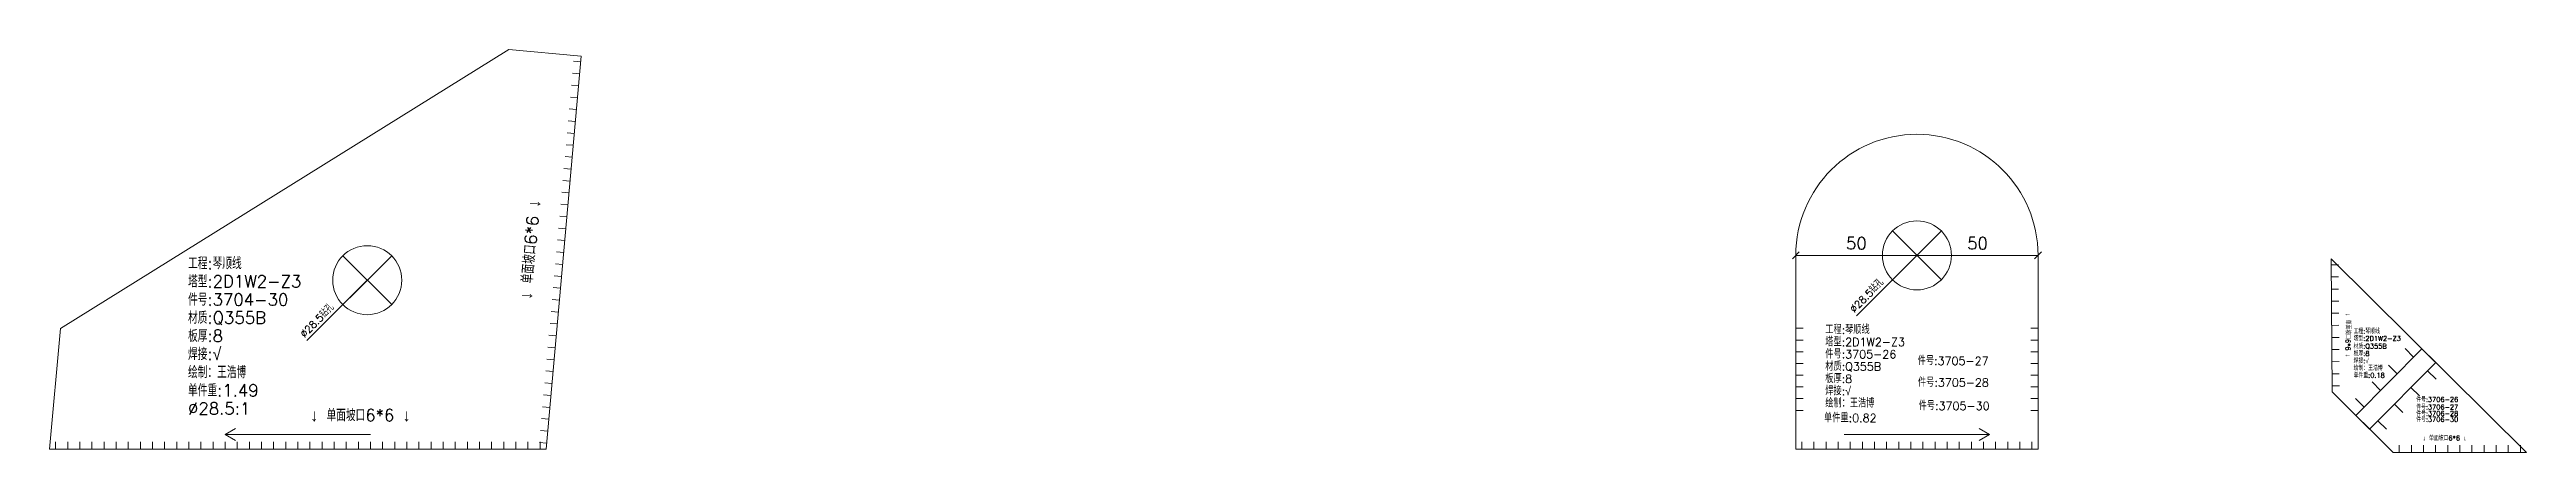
# Model space of a CAD drawing. Extents: x -580 to 8755, y 0 to 14723.
# Drawn here: x 0 to 1023, y 0 to 166 of the extents above; entities that cross this region are included whole.
import ezdxf
from ezdxf.enums import TextEntityAlignment as Align

# ---------------------------------------------------------------- set-up
doc = ezdxf.new("R2010")
doc.units = 0
doc.header["$MEASUREMENT"] = 0
doc.layers.add('1', color=7, linetype='CONTINUOUS', lineweight=25)
doc.styles.get("Standard").update_dxf_attribs({"font": 'simplex.shx', "width": 0.7, "height": 3, "bigfont": 'gbhzfs.shx'})

msp = doc.modelspace()

# ---------------------------------------------------------------- texts
at = {"layer": '1', "color": 7, "linetype": 'Continuous', "lineweight": 18}
for height, rotation, p in [(5, 85, (202.31623, 83.48155)), (2, 270, (947.35174, 48.47889))]:
    msp.add_text('↓ 单面坡口6*6 ↓', height=height, rotation=rotation, dxfattribs=at).set_placement(p, align=Align.BOTTOM_CENTER)
for s, height, p in [('50', 5, (745.96681, 82.41421)), ('50', 5, (795.96681, 82.41421)), ('↓ 单面坡口6*6 ↓', 5, (128.35801, 11.41421)), ('↓ 单面坡口6*6 ↓', 2, (988.79427, 4.32741))]:
    msp.add_text(s, height=height, dxfattribs=at).set_placement(p, align=Align.BOTTOM_CENTER)
for s, height, p in [('塔型:2D1W2-Z3', 5, (57.18056, 66.67343)), ('工程:琴顺线', 5, (57.18056, 74.17343)), ('件号:3704-30', 5, (57.18056, 59.17343)), ('材质:Q355B', 5, (57.18056, 51.67343)), ('板厚:8', 5, (57.18056, 44.17343)), ('工程:琴顺线', 3.375, (733.12752, 47.98375)), ('工程:琴顺线', 2, (951.24394, 48.49514)), ('焊接:√', 5, (57.18056, 36.67343)), ('件号:3705-26', 3.375, (733.12752, 37.85875)), ('塔型:2D1W2-Z3', 3.375, (733.12752, 42.92125)), ('材质:Q355B', 2, (951.24394, 42.28383)), ('板厚:8', 2, (951.24394, 39.28383)), ('塔型:2D1W2-Z3', 2, (951.24394, 45.49514)), ('绘制：王浩博', 5, (57.18056, 29.17343)), ('材质:Q355B', 3.375, (733.12752, 32.79625)), ('板厚:8', 3.375, (733.12752, 27.73375)), ('件号:3705-27', 3.375, (771.28456, 35.10844)), ('件号:3705-28', 3.375, (771.36821, 26.17889)), ('绘制：王浩博', 2, (951.24394, 33.28383)), ('焊接:√', 2, (951.24394, 36.28383)), ('单件重:0.18', 2, (951.24394, 30.28383)), ('单件重:1.49', 5, (57.18056, 21.67343)), ('%%c28.5:1', 5, (57.18056, 14.17343)), ('绘制：王浩博', 3.375, (733.12752, 17.60875)), ('焊接:√', 3.375, (733.12752, 22.67125)), ('件号:3705-30', 3.375, (771.678, 16.51729)), ('件号:3706-26', 2, (977.08558, 20.27903)), ('单件重:0.82', 3.375, (732.62533, 11.54465)), ('件号:3706-27', 2, (977.08558, 17.13639)), ('件号:3706-28', 2, (977.08558, 14.50679)), ('件号:3706-30', 2, (977.08558, 12.06963))]:
    msp.add_text(s, height=height, dxfattribs=at).set_placement(p, align=Align.BOTTOM_LEFT)
for p in [(745.68774, 56.84225), (105.8977, 46.58981)]:
    msp.add_text('%%c28.5钻孔', height=3, rotation=45, dxfattribs=at).set_placement(p, align=Align.BOTTOM_LEFT)

# ---------------------------------------------------------------- linework, layer by layer
at = {"layer": '1', "color": 7, "linetype": 'Continuous', "lineweight": 18}
for p, q in [((189.6724, 166.44168), (4.46399, 51.21454)), ((219.5526, 163.76329), (189.6724, 166.44168)), ((205, 1.41421), (219.5526, 163.76329)), ((770.96681, 131.41421), (770.96681, 131.41421)), ((781.04308, 91.49049), (746.0413, 56.4887)), ((141.25304, 81.23804), (106.25125, 46.23625)), ((720.96681, 81.41421), (720.96681, 1.41421)), ((820.96681, 1.41421), (820.96681, 81.41421)), ((941.97011, 79.99742), (1022.61291, 0)), ((942.41203, 24.99919), (941.97011, 79.99742)), ((4.46399, 51.21454), (0, 1.41421)), ((967.61291, 0), (942.41203, 24.99919)), ((0, 1.41421), (205, 1.41421)), ((720.96681, 1.41421), (820.96681, 1.41421)), ((1022.61291, 0), (967.61291, 0))]:
    msp.add_line(p, q, dxfattribs=at)
at = {"layer": '1', "color": 7, "linetype": 'Continuous', "lineweight": 13}
for p, q in [((218.89112, 156.38378), (215.9031, 156.65162)), ((219.3321, 161.30345), (216.34408, 161.57129)), ((218.00914, 146.54445), (215.02112, 146.81229)), ((218.45013, 151.46412), (215.46211, 151.73195)), ((217.12716, 136.70511), (214.13915, 136.97295)), ((217.56815, 141.62478), (214.58013, 141.89262)), ((216.24519, 126.86577), (213.25717, 127.13361)), ((216.68618, 131.78544), (213.69816, 132.05328)), ((215.36321, 117.02643), (212.37519, 117.29427)), ((215.8042, 121.9461), (212.81618, 122.21394)), ((214.04025, 102.26743), (211.05223, 102.53527)), ((214.48124, 107.1871), (211.49322, 107.45493)), ((214.92223, 112.10676), (211.93421, 112.3746)), ((213.15827, 92.42809), (210.17025, 92.69593)), ((213.59926, 97.34776), (210.61124, 97.6156)), ((212.2763, 82.58875), (209.28828, 82.85659)), ((212.71729, 87.50842), (209.72927, 87.77626)), ((760.89206, 71.33946), (781.04156, 91.48896)), ((781.04156, 71.33946), (760.89206, 91.48896)), ((121.10202, 61.08702), (141.25152, 81.23652)), ((141.25152, 61.08702), (121.10202, 81.23652)), ((211.39432, 72.74941), (208.4063, 73.01725)), ((211.83531, 77.66908), (208.84729, 77.93692)), ((941.9902, 77.4975), (944.9901, 77.5216)), ((942.03038, 72.49766), (945.03028, 72.52176)), ((210.51235, 62.91008), (207.52433, 63.17791)), ((210.95334, 67.82974), (207.96532, 68.09758)), ((942.07055, 67.49782), (945.07045, 67.52193)), ((942.11072, 62.49798), (945.11063, 62.52209)), ((209.63037, 53.07074), (206.64235, 53.33858)), ((210.07136, 57.99041), (207.08334, 58.25825)), ((720.96681, 51.28896), (723.96681, 51.28896)), ((820.96681, 51.28896), (817.96681, 51.28896)), ((942.1509, 57.49814), (945.1508, 57.52225)), ((942.19107, 52.49831), (945.19098, 52.52241)), ((208.7484, 43.2314), (205.76038, 43.49924)), ((209.18938, 48.15107), (206.20136, 48.41891)), ((720.96681, 46.44717), (723.96681, 46.44717)), ((720.96681, 41.60538), (723.96681, 41.60538)), ((820.96681, 46.44717), (817.96681, 46.44717)), ((820.96681, 41.60538), (817.96681, 41.60538)), ((942.23125, 47.49847), (945.23115, 47.52257)), ((942.27142, 42.49863), (945.27133, 42.52273)), ((976.04186, 39.37836), (972.49216, 42.89967)), ((207.86642, 33.39206), (204.8784, 33.6599)), ((208.30741, 38.31173), (205.31939, 38.57957)), ((720.96681, 36.76359), (723.96681, 36.76359)), ((720.96681, 31.9218), (723.96681, 31.9218)), ((820.96681, 36.76359), (817.96681, 36.76359)), ((820.96681, 31.9218), (817.96681, 31.9218)), ((942.3116, 37.49879), (945.3115, 37.52289)), ((942.35177, 32.49895), (945.35168, 32.52306)), ((969.2221, 32.50358), (965.6724, 36.02489)), ((981.7214, 33.74428), (985.27111, 30.22298)), ((206.98445, 23.55272), (203.99643, 23.82056)), ((207.42543, 28.47239), (204.43741, 28.74023)), ((720.96681, 27.08001), (723.96681, 27.08001)), ((720.96681, 22.23822), (723.96681, 22.23822)), ((820.96681, 27.08001), (817.96681, 27.08001)), ((820.96681, 22.23822), (817.96681, 22.23822)), ((942.39195, 27.49911), (945.39185, 27.52322)), ((955.58258, 18.75403), (952.03288, 22.27533)), ((962.40234, 25.62881), (958.85264, 29.15011)), ((974.90164, 26.8695), (978.45135, 23.3482)), ((206.10247, 13.71339), (203.11445, 13.98123)), ((206.54346, 18.63305), (203.55544, 18.90089)), ((720.96681, 17.39644), (723.96681, 17.39644)), ((820.96681, 17.39644), (817.96681, 17.39644)), ((961.26212, 13.11994), (964.81183, 9.59864)), ((968.08188, 19.99472), (971.63159, 16.47342)), ((2.5, 1.41421), (2.5, 4.41421)), ((7.5, 1.41421), (7.5, 4.41421)), ((12.5, 1.41421), (12.5, 4.41421)), ((17.5, 1.41421), (17.5, 4.41421)), ((22.5, 1.41421), (22.5, 4.41421)), ((27.5, 1.41421), (27.5, 4.41421)), ((32.5, 1.41421), (32.5, 4.41421)), ((37.5, 1.41421), (37.5, 4.41421)), ((42.5, 1.41421), (42.5, 4.41421)), ((47.5, 1.41421), (47.5, 4.41421)), ((52.5, 1.41421), (52.5, 4.41421)), ((57.5, 1.41421), (57.5, 4.41421)), ((62.5, 1.41421), (62.5, 4.41421)), ((67.5, 1.41421), (67.5, 4.41421)), ((76.83013, 9.91421), (72.5, 7.41421)), ((132.5, 7.41421), (72.5, 7.41421)), ((76.83013, 4.91421), (72.5, 7.41421)), ((72.5, 1.41421), (72.5, 4.41421)), ((77.5, 1.41421), (77.5, 4.41421)), ((82.5, 1.41421), (82.5, 4.41421)), ((87.5, 1.41421), (87.5, 4.41421)), ((92.5, 1.41421), (92.5, 4.41421)), ((97.5, 1.41421), (97.5, 4.41421)), ((102.5, 1.41421), (102.5, 4.41421)), ((107.5, 1.41421), (107.5, 4.41421)), ((112.5, 1.41421), (112.5, 4.41421)), ((117.5, 1.41421), (117.5, 4.41421)), ((122.5, 1.41421), (122.5, 4.41421)), ((127.5, 1.41421), (127.5, 4.41421)), ((132.5, 1.41421), (132.5, 4.41421)), ((137.5, 1.41421), (137.5, 4.41421)), ((142.5, 1.41421), (142.5, 4.41421)), ((147.5, 1.41421), (147.5, 4.41421)), ((152.5, 1.41421), (152.5, 4.41421)), ((157.5, 1.41421), (157.5, 4.41421)), ((162.5, 1.41421), (162.5, 4.41421)), ((167.5, 1.41421), (167.5, 4.41421)), ((172.5, 1.41421), (172.5, 4.41421)), ((177.5, 1.41421), (177.5, 4.41421)), ((182.5, 1.41421), (182.5, 4.41421)), ((187.5, 1.41421), (187.5, 4.41421)), ((192.5, 1.41421), (192.5, 4.41421)), ((197.5, 1.41421), (197.5, 4.41421)), ((205.22049, 3.87405), (202.23247, 4.14189)), ((202.5, 1.41421), (202.5, 4.41421)), ((205.66148, 8.79372), (202.67346, 9.06156)), ((723.46681, 1.41421), (723.46681, 4.41421)), ((728.46681, 1.41421), (728.46681, 4.41421)), ((733.46681, 1.41421), (733.46681, 4.41421)), ((738.46681, 1.41421), (738.46681, 4.41421)), ((740.96681, 7.41421), (800.96681, 7.41421)), ((743.46681, 1.41421), (743.46681, 4.41421)), ((748.46681, 1.41421), (748.46681, 4.41421)), ((753.46681, 1.41421), (753.46681, 4.41421)), ((758.46681, 1.41421), (758.46681, 4.41421)), ((763.46681, 1.41421), (763.46681, 4.41421)), ((768.46681, 1.41421), (768.46681, 4.41421)), ((773.46681, 1.41421), (773.46681, 4.41421)), ((778.46681, 1.41421), (778.46681, 4.41421)), ((783.46681, 1.41421), (783.46681, 4.41421)), ((788.46681, 1.41421), (788.46681, 4.41421)), ((793.46681, 1.41421), (793.46681, 4.41421)), ((796.63668, 9.91421), (800.96681, 7.41421)), ((796.63668, 4.91421), (800.96681, 7.41421)), ((798.46681, 1.41421), (798.46681, 4.41421)), ((803.46681, 1.41421), (803.46681, 4.41421)), ((808.46681, 1.41421), (808.46681, 4.41421)), ((813.46681, 1.41421), (813.46681, 4.41421)), ((818.46681, 1.41421), (818.46681, 4.41421)), ((970.11291, 0), (970.11291, 3)), ((975.11291, 0), (975.11291, 3)), ((980.11291, 0), (980.11291, 3)), ((985.11291, 0), (985.11291, 3)), ((990.11291, 0), (990.11291, 3)), ((995.11291, 0), (995.11291, 3)), ((1000.11291, 0), (1000.11291, 3)), ((1005.11291, 0), (1005.11291, 3)), ((1010.11291, 0), (1010.11291, 3)), ((1015.11291, 0), (1015.11291, 3)), ((1020.11291, 0), (1020.11291, 3))]:
    msp.add_line(p, q, dxfattribs=at)
at = {"layer": '1', "color": 9, "linetype": 'Continuous', "lineweight": 18}
for p, q in [((722.38102, 82.82843), (719.5526, 80)), ((822.38102, 82.82843), (819.5526, 80)), ((770.96681, 81.41421), (720.96681, 81.41421)), ((770.96681, 81.41421), (820.96681, 81.41421))]:
    msp.add_line(p, q, dxfattribs=at)
at = {"layer": '1', "color": 7, "linetype": 'Continuous', "lineweight": 13}
msp.add_lwpolyline([(985.13128, 37.18167), (957.85224, 9.68256), (957.85224, 9.68256), (952.17271, 15.31664), (952.1727, 15.31664), (979.45174, 42.81575), (979.45174, 42.81575), (984.84577, 37.46489)], close=True, dxfattribs=at)
for centre in [(770.96681, 81.41421), (131.17677, 71.16177)]:
    msp.add_circle(centre, 14.25, dxfattribs=at)
at = {"layer": '1', "color": 7, "linetype": 'Continuous', "lineweight": 18}
for start, end in [(90, 180), (0, 90)]:
    msp.add_arc((770.96681, 81.41421), 50, start, end, dxfattribs=at)

msp.set_redraw_order([(e.dxf.handle, doc.entitydb.next_handle()) for e in msp.query("TEXT MTEXT ATTDEF DIMENSION ARC_DIMENSION")])  # texts and dimensions are drawn at this point

doc.saveas('drawing.dxf')
